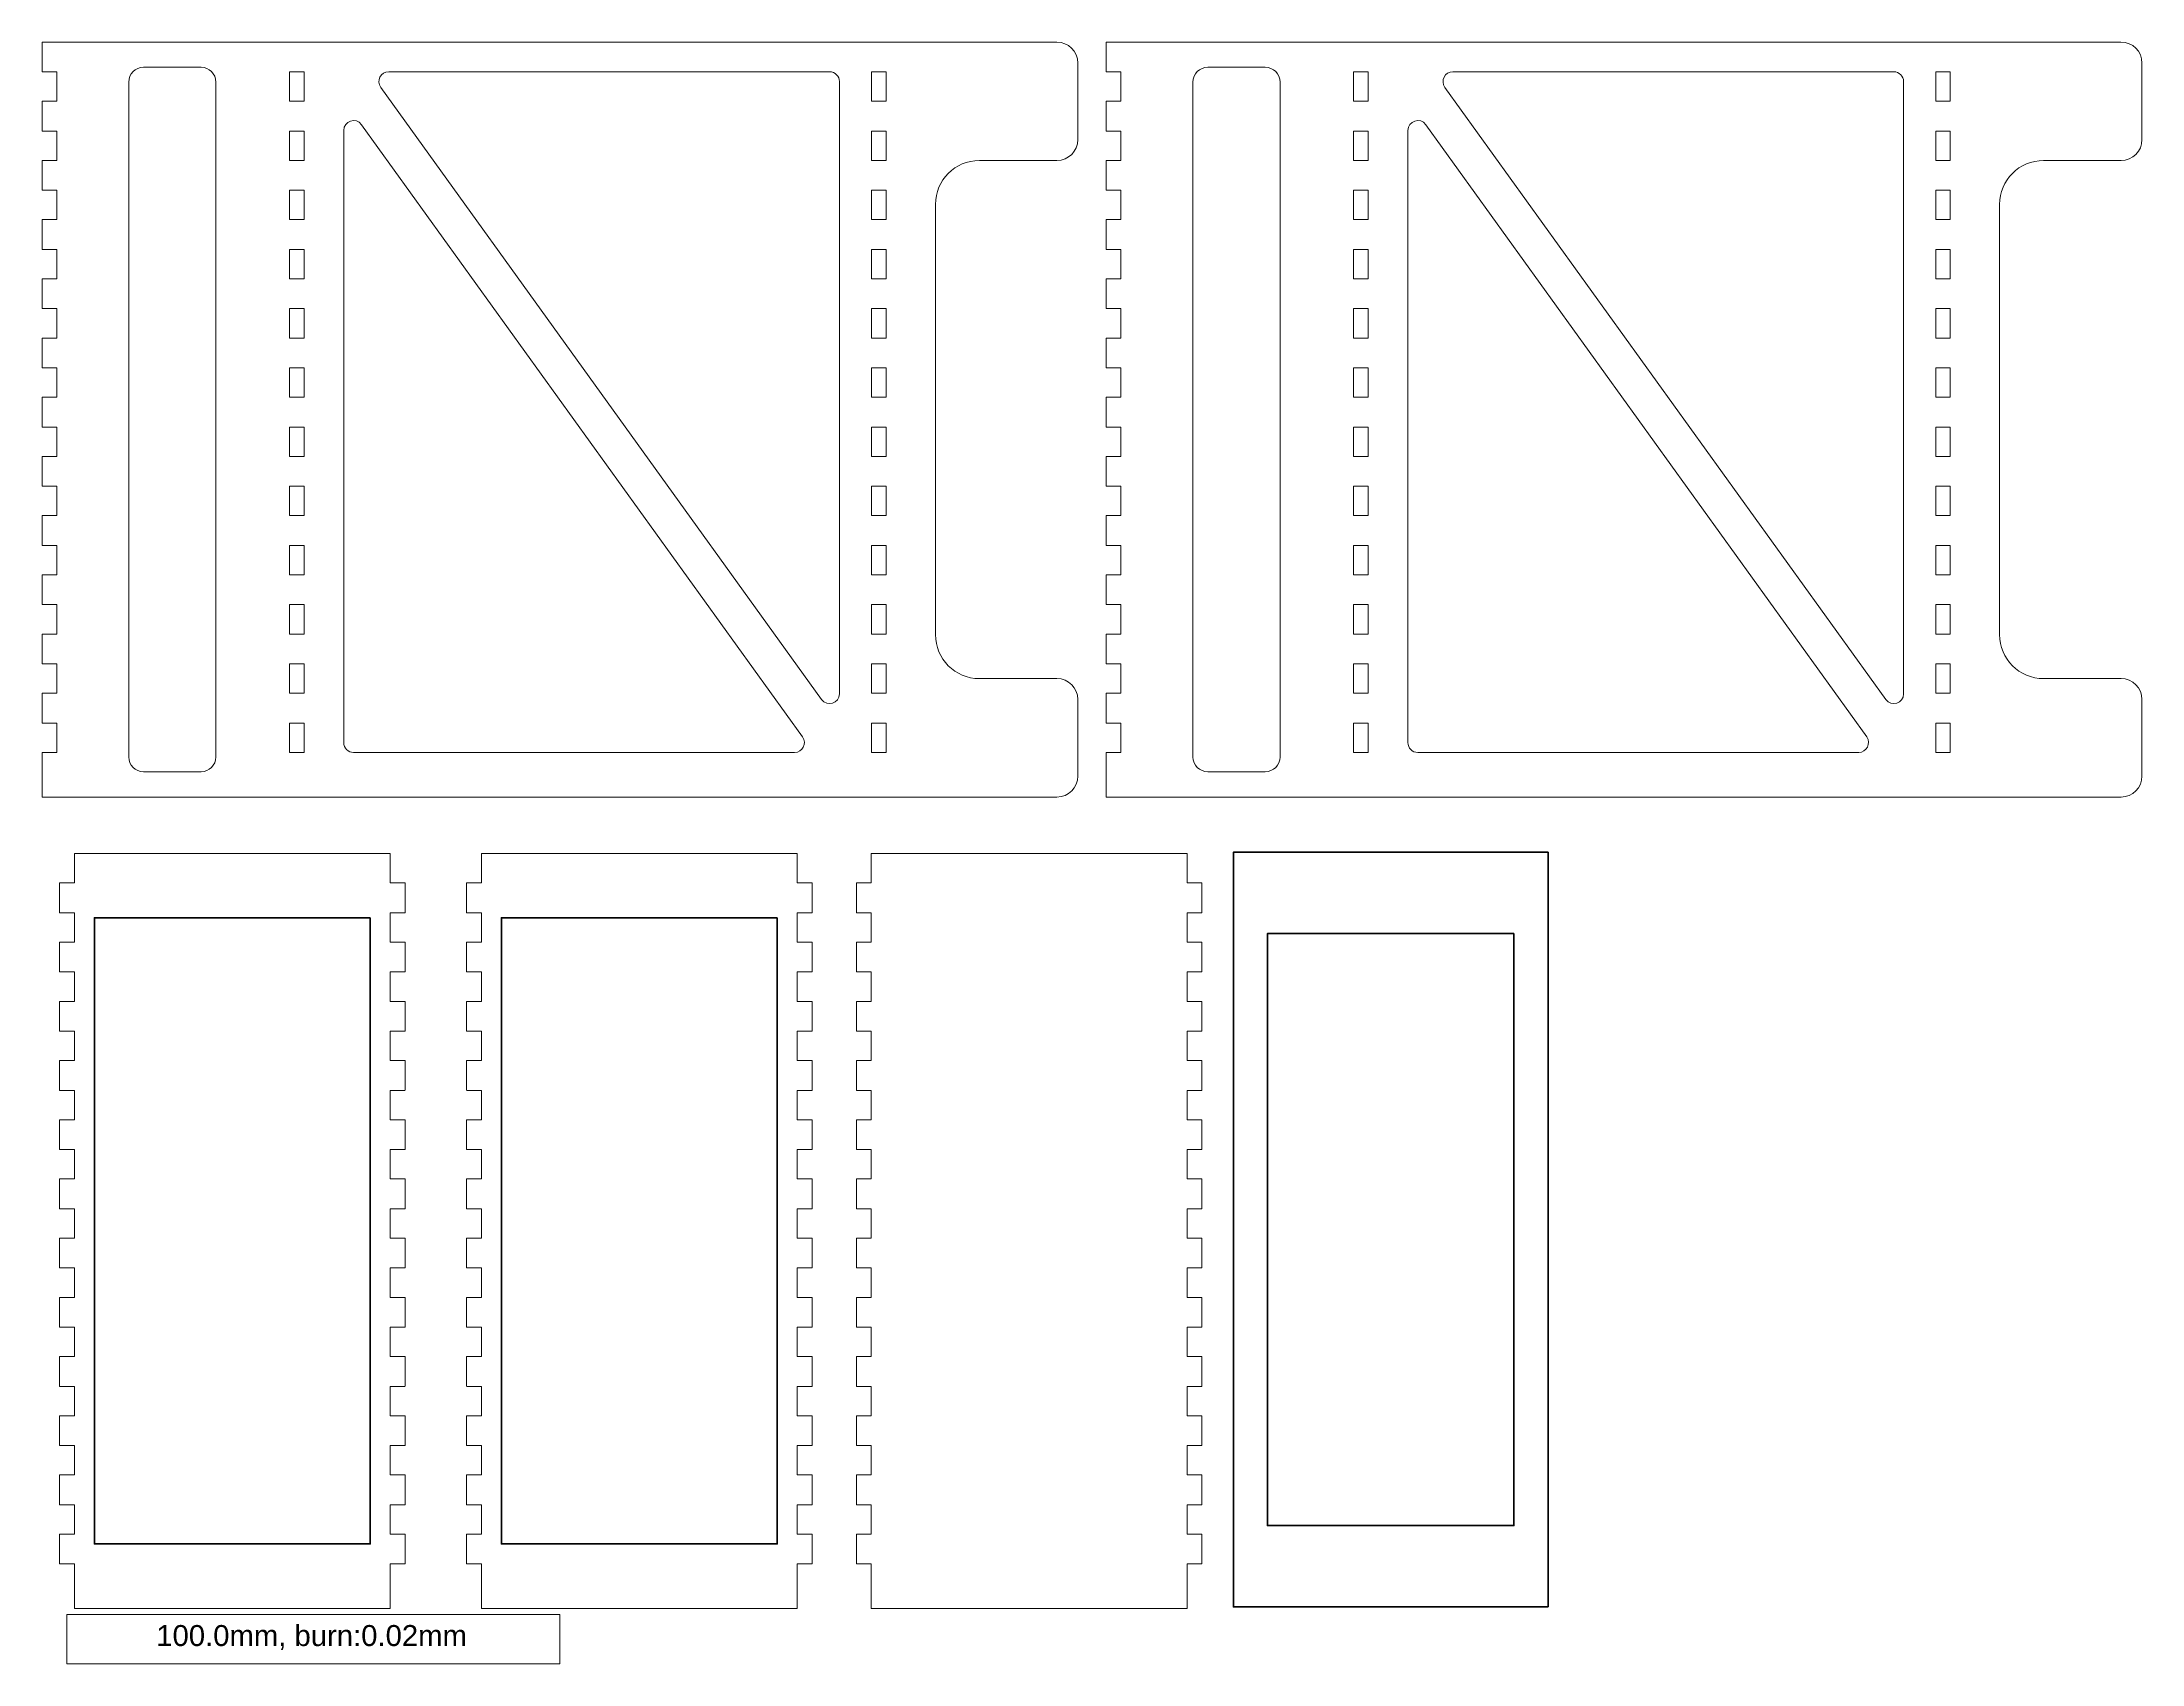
# Model space of a CAD drawing. Header units: millimetres. Extents: x 5 to 431, y 10 to 339.
import ezdxf

# ---------------------------------------------------------------- set-up
doc = ezdxf.new("R2010")
doc.units = ezdxf.units.MM
doc.header["$MEASUREMENT"] = 0
doc.layers.add('Layer 1', color=7, linetype='Continuous', lineweight=0)

# ---------------------------------------------------------------- blocks, each defined once
blk = doc.blocks.new('Block_0')
at = {"layer": 'Layer 1', "color": 18, "lineweight": 5, "true_color": 0x000000}
blk.add_open_spline([(10.02, 10), (10.02, 10), (110.02, 10), (110.02, 10), (110.02, 10), (110.02, 20), (110.02, 20), (110.02, 20), (10.02, 20), (10.02, 20), (10.02, 20), (10.02, 10), (10.02, 10)], degree=3, knots=[0, 0, 0, 0, 1, 1, 1, 2, 2, 2, 3, 3, 3, 4, 4, 4, 4], dxfattribs=at)
at = {"layer": 'Layer 1', "insert": (28.17, 12.85), "char_height": 0.2, "attachment_point": 7}
blk.add_mtext('\\C1;\\c255;\\FArial|b0|i0|c1;\\H4.248000;\\W1.000000;100.0mm, burn:0.02mm', dxfattribs=at)
blk = doc.blocks.new('Block_1')
at = {"layer": 'Layer 1', "color": 250, "lineweight": 70, "true_color": 0x212529}
for points in [[(310.39, 21.56), (246.59, 21.56), (246.59, 174.56), (310.39, 174.56)], [(303.48, 158.06), (303.48, 38.06), (253.48, 38.06), (253.48, 158.06)]]:
    blk.add_lwpolyline(points, close=True, dxfattribs=at)
blk = doc.blocks.new('Block_2')
at = {"layer": 'Layer 1', "color": 250, "lineweight": 70, "true_color": 0x212529}
blk.add_lwpolyline([(71.56, 161.27), (15.63, 161.27), (15.63, 34.34), (71.56, 34.34)], close=True, dxfattribs=at)
at = {"layer": 'Layer 1', "color": 18, "lineweight": 5, "true_color": 0x000000}
blk.add_open_spline([(78.59, 162.28), (78.6, 162.28), (78.61, 162.29), (78.61, 162.3), (78.61, 162.3), (78.61, 168.3), (78.61, 168.3), (78.61, 168.31), (78.6, 168.32), (78.59, 168.32), (78.59, 168.32), (75.61, 168.32), (75.61, 168.32), (75.61, 168.32), (75.61, 174.3), (75.61, 174.3), (75.61, 174.31), (75.6, 174.32), (75.59, 174.32), (75.59, 174.32), (11.59, 174.32), (11.59, 174.32), (11.58, 174.32), (11.57, 174.31), (11.57, 174.3), (11.57, 174.3), (11.57, 168.32), (11.57, 168.32), (11.57, 168.32), (8.59, 168.32), (8.59, 168.32), (8.58, 168.32), (8.57, 168.31), (8.57, 168.3), (8.57, 168.3), (8.57, 162.3), (8.57, 162.3), (8.57, 162.29), (8.58, 162.28), (8.59, 162.28), (8.59, 162.28), (11.57, 162.28), (11.57, 162.28), (11.57, 162.28), (11.57, 156.32), (11.57, 156.32), (11.57, 156.32), (8.59, 156.32), (8.59, 156.32), (8.58, 156.32), (8.57, 156.31), (8.57, 156.3), (8.57, 156.3), (8.57, 150.3), (8.57, 150.3), (8.57, 150.29), (8.58, 150.28), (8.59, 150.28), (8.59, 150.28), (11.57, 150.28), (11.57, 150.28), (11.57, 150.28), (11.57, 144.32), (11.57, 144.32), (11.57, 144.32), (8.59, 144.32), (8.59, 144.32), (8.58, 144.32), (8.57, 144.31), (8.57, 144.3), (8.57, 144.3), (8.57, 138.3), (8.57, 138.3), (8.57, 138.29), (8.58, 138.28), (8.59, 138.28), (8.59, 138.28), (11.57, 138.28), (11.57, 138.28), (11.57, 138.28), (11.57, 132.32), (11.57, 132.32), (11.57, 132.32), (8.59, 132.32), (8.59, 132.32), (8.58, 132.32), (8.57, 132.31), (8.57, 132.3), (8.57, 132.3), (8.57, 126.3), (8.57, 126.3), (8.57, 126.29), (8.58, 126.28), (8.59, 126.28), (8.59, 126.28), (11.57, 126.28), (11.57, 126.28), (11.57, 126.28), (11.57, 120.32), (11.57, 120.32), (11.57, 120.32), (8.59, 120.32), (8.59, 120.32), (8.58, 120.32), (8.57, 120.31), (8.57, 120.3), (8.57, 120.3), (8.57, 114.3), (8.57, 114.3), (8.57, 114.29), (8.58, 114.28), (8.59, 114.28), (8.59, 114.28), (11.57, 114.28), (11.57, 114.28), (11.57, 114.28), (11.57, 108.32), (11.57, 108.32), (11.57, 108.32), (8.59, 108.32), (8.59, 108.32), (8.58, 108.32), (8.57, 108.31), (8.57, 108.3), (8.57, 108.3), (8.57, 102.3), (8.57, 102.3), (8.57, 102.29), (8.58, 102.28), (8.59, 102.28), (8.59, 102.28), (11.57, 102.28), (11.57, 102.28), (11.57, 102.28), (11.57, 96.32), (11.57, 96.32), (11.57, 96.32), (8.59, 96.32), (8.59, 96.32), (8.58, 96.32), (8.57, 96.31), (8.57, 96.3), (8.57, 96.3), (8.57, 90.3), (8.57, 90.3), (8.57, 90.29), (8.58, 90.28), (8.59, 90.28), (8.59, 90.28), (11.57, 90.28), (11.57, 90.28), (11.57, 90.28), (11.57, 84.32), (11.57, 84.32), (11.57, 84.32), (8.59, 84.32), (8.59, 84.32), (8.58, 84.32), (8.57, 84.31), (8.57, 84.3), (8.57, 84.3), (8.57, 78.3), (8.57, 78.3), (8.57, 78.29), (8.58, 78.28), (8.59, 78.28), (8.59, 78.28), (11.57, 78.28), (11.57, 78.28), (11.57, 78.28), (11.57, 72.32), (11.57, 72.32), (11.57, 72.32), (8.59, 72.32), (8.59, 72.32), (8.58, 72.32), (8.57, 72.31), (8.57, 72.3), (8.57, 72.3), (8.57, 66.3), (8.57, 66.3), (8.57, 66.29), (8.58, 66.28), (8.59, 66.28), (8.59, 66.28), (11.57, 66.28), (11.57, 66.28), (11.57, 66.28), (11.57, 60.32), (11.57, 60.32), (11.57, 60.32), (8.59, 60.32), (8.59, 60.32), (8.58, 60.32), (8.57, 60.31), (8.57, 60.3), (8.57, 60.3), (8.57, 54.3), (8.57, 54.3), (8.57, 54.29), (8.58, 54.28), (8.59, 54.28), (8.59, 54.28), (11.57, 54.28), (11.57, 54.28), (11.57, 54.28), (11.57, 48.32), (11.57, 48.32), (11.57, 48.32), (8.59, 48.32), (8.59, 48.32), (8.58, 48.32), (8.57, 48.31), (8.57, 48.3), (8.57, 48.3), (8.57, 42.3), (8.57, 42.3), (8.57, 42.29), (8.58, 42.28), (8.59, 42.28), (8.59, 42.28), (11.57, 42.28), (11.57, 42.28), (11.57, 42.28), (11.57, 36.32), (11.57, 36.32), (11.57, 36.32), (8.59, 36.32), (8.59, 36.32), (8.58, 36.32), (8.57, 36.31), (8.57, 36.3), (8.57, 36.3), (8.57, 30.3), (8.57, 30.3), (8.57, 30.29), (8.58, 30.28), (8.59, 30.28), (8.59, 30.28), (11.57, 30.28), (11.57, 30.28), (11.57, 30.28), (11.57, 25.8), (11.57, 25.8), (11.57, 25.8), (11.57, 24.3), (11.57, 24.3), (11.57, 24.3), (11.57, 21.28), (11.57, 21.28), (11.57, 21.28), (22.59, 21.28), (22.59, 21.28), (22.59, 21.28), (28.59, 21.28), (28.59, 21.28), (28.59, 21.28), (34.59, 21.28), (34.59, 21.28), (34.59, 21.28), (40.59, 21.28), (40.59, 21.28), (40.59, 21.28), (46.59, 21.28), (46.59, 21.28), (46.59, 21.28), (52.59, 21.28), (52.59, 21.28), (52.59, 21.28), (58.59, 21.28), (58.59, 21.28), (58.59, 21.28), (64.59, 21.28), (64.59, 21.28), (64.59, 21.28), (75.61, 21.28), (75.61, 21.28), (75.61, 21.28), (75.61, 24.3), (75.61, 24.3), (75.61, 24.3), (75.61, 25.8), (75.61, 25.8), (75.61, 25.8), (75.61, 30.28), (75.61, 30.28), (75.61, 30.28), (78.59, 30.28), (78.59, 30.28), (78.6, 30.28), (78.61, 30.29), (78.61, 30.3), (78.61, 30.3), (78.61, 36.3), (78.61, 36.3), (78.61, 36.31), (78.6, 36.32), (78.59, 36.32), (78.59, 36.32), (75.61, 36.32), (75.61, 36.32), (75.61, 36.32), (75.61, 42.28), (75.61, 42.28), (75.61, 42.28), (78.59, 42.28), (78.59, 42.28), (78.6, 42.28), (78.61, 42.29), (78.61, 42.3), (78.61, 42.3), (78.61, 48.3), (78.61, 48.3), (78.61, 48.31), (78.6, 48.32), (78.59, 48.32), (78.59, 48.32), (75.61, 48.32), (75.61, 48.32), (75.61, 48.32), (75.61, 54.28), (75.61, 54.28), (75.61, 54.28), (78.59, 54.28), (78.59, 54.28), (78.6, 54.28), (78.61, 54.29), (78.61, 54.3), (78.61, 54.3), (78.61, 60.3), (78.61, 60.3), (78.61, 60.31), (78.6, 60.32), (78.59, 60.32), (78.59, 60.32), (75.61, 60.32), (75.61, 60.32), (75.61, 60.32), (75.61, 66.28), (75.61, 66.28), (75.61, 66.28), (78.59, 66.28), (78.59, 66.28), (78.6, 66.28), (78.61, 66.29), (78.61, 66.3), (78.61, 66.3), (78.61, 72.3), (78.61, 72.3), (78.61, 72.31), (78.6, 72.32), (78.59, 72.32), (78.59, 72.32), (75.61, 72.32), (75.61, 72.32), (75.61, 72.32), (75.61, 78.28), (75.61, 78.28), (75.61, 78.28), (78.59, 78.28), (78.59, 78.28), (78.6, 78.28), (78.61, 78.29), (78.61, 78.3), (78.61, 78.3), (78.61, 84.3), (78.61, 84.3), (78.61, 84.31), (78.6, 84.32), (78.59, 84.32), (78.59, 84.32), (75.61, 84.32), (75.61, 84.32), (75.61, 84.32), (75.61, 90.28), (75.61, 90.28), (75.61, 90.28), (78.59, 90.28), (78.59, 90.28), (78.6, 90.28), (78.61, 90.29), (78.61, 90.3), (78.61, 90.3), (78.61, 96.3), (78.61, 96.3), (78.61, 96.31), (78.6, 96.32), (78.59, 96.32), (78.59, 96.32), (75.61, 96.32), (75.61, 96.32), (75.61, 96.32), (75.61, 102.28), (75.61, 102.28), (75.61, 102.28), (78.59, 102.28), (78.59, 102.28), (78.6, 102.28), (78.61, 102.29), (78.61, 102.3), (78.61, 102.3), (78.61, 108.3), (78.61, 108.3), (78.61, 108.31), (78.6, 108.32), (78.59, 108.32), (78.59, 108.32), (75.61, 108.32), (75.61, 108.32), (75.61, 108.32), (75.61, 114.28), (75.61, 114.28), (75.61, 114.28), (78.59, 114.28), (78.59, 114.28), (78.6, 114.28), (78.61, 114.29), (78.61, 114.3), (78.61, 114.3), (78.61, 120.3), (78.61, 120.3), (78.61, 120.31), (78.6, 120.32), (78.59, 120.32), (78.59, 120.32), (75.61, 120.32), (75.61, 120.32), (75.61, 120.32), (75.61, 126.28), (75.61, 126.28), (75.61, 126.28), (78.59, 126.28), (78.59, 126.28), (78.6, 126.28), (78.61, 126.29), (78.61, 126.3), (78.61, 126.3), (78.61, 132.3), (78.61, 132.3), (78.61, 132.31), (78.6, 132.32), (78.59, 132.32), (78.59, 132.32), (75.61, 132.32), (75.61, 132.32), (75.61, 132.32), (75.61, 138.28), (75.61, 138.28), (75.61, 138.28), (78.59, 138.28), (78.59, 138.28), (78.6, 138.28), (78.61, 138.29), (78.61, 138.3), (78.61, 138.3), (78.61, 144.3), (78.61, 144.3), (78.61, 144.31), (78.6, 144.32), (78.59, 144.32), (78.59, 144.32), (75.61, 144.32), (75.61, 144.32), (75.61, 144.32), (75.61, 150.28), (75.61, 150.28), (75.61, 150.28), (78.59, 150.28), (78.59, 150.28), (78.6, 150.28), (78.61, 150.29), (78.61, 150.3), (78.61, 150.3), (78.61, 156.3), (78.61, 156.3), (78.61, 156.31), (78.6, 156.32), (78.59, 156.32), (78.59, 156.32), (75.61, 156.32), (75.61, 156.32), (75.61, 156.32), (75.61, 162.28), (75.61, 162.28), (75.61, 162.28), (78.59, 162.28), (78.59, 162.28)], degree=3, knots=[0, 0, 0, 0, 1, 1, 1, 2, 2, 2, 3, 3, 3, 4, 4, 4, 5, 5, 5, 6, 6, 6, 7, 7, 7, 8, 8, 8, 9, 9, 9, 10, 10, 10, 11, 11, 11, 12, 12, 12, 13, 13, 13, 14, 14, 14, 15, 15, 15, 16, 16, 16, 17, 17, 17, 18, 18, 18, 19, 19, 19, 20, 20, 20, 21, 21, 21, 22, 22, 22, 23, 23, 23, 24, 24, 24, 25, 25, 25, 26, 26, 26, 27, 27, 27, 28, 28, 28, 29, 29, 29, 30, 30, 30, 31, 31, 31, 32, 32, 32, 33, 33, 33, 34, 34, 34, 35, 35, 35, 36, 36, 36, 37, 37, 37, 38, 38, 38, 39, 39, 39, 40, 40, 40, 41, 41, 41, 42, 42, 42, 43, 43, 43, 44, 44, 44, 45, 45, 45, 46, 46, 46, 47, 47, 47, 48, 48, 48, 49, 49, 49, 50, 50, 50, 51, 51, 51, 52, 52, 52, 53, 53, 53, 54, 54, 54, 55, 55, 55, 56, 56, 56, 57, 57, 57, 58, 58, 58, 59, 59, 59, 60, 60, 60, 61, 61, 61, 62, 62, 62, 63, 63, 63, 64, 64, 64, 65, 65, 65, 66, 66, 66, 67, 67, 67, 68, 68, 68, 69, 69, 69, 70, 70, 70, 71, 71, 71, 72, 72, 72, 73, 73, 73, 74, 74, 74, 75, 75, 75, 76, 76, 76, 77, 77, 77, 78, 78, 78, 79, 79, 79, 80, 80, 80, 81, 81, 81, 82, 82, 82, 83, 83, 83, 84, 84, 84, 85, 85, 85, 86, 86, 86, 87, 87, 87, 88, 88, 88, 89, 89, 89, 90, 90, 90, 91, 91, 91, 92, 92, 92, 93, 93, 93, 94, 94, 94, 95, 95, 95, 96, 96, 96, 97, 97, 97, 98, 98, 98, 99, 99, 99, 100, 100, 100, 101, 101, 101, 102, 102, 102, 103, 103, 103, 104, 104, 104, 105, 105, 105, 106, 106, 106, 107, 107, 107, 108, 108, 108, 109, 109, 109, 110, 110, 110, 111, 111, 111, 112, 112, 112, 113, 113, 113, 114, 114, 114, 115, 115, 115, 116, 116, 116, 117, 117, 117, 118, 118, 118, 119, 119, 119, 120, 120, 120, 121, 121, 121, 122, 122, 122, 123, 123, 123, 124, 124, 124, 125, 125, 125, 126, 126, 126, 127, 127, 127, 128, 128, 128, 129, 129, 129, 130, 130, 130, 131, 131, 131, 132, 132, 132, 133, 133, 133, 134, 134, 134, 135, 135, 135, 136, 136, 136, 137, 137, 137, 138, 138, 138, 139, 139, 139, 140, 140, 140, 141, 141, 141, 142, 142, 142, 143, 143, 143, 144, 144, 144, 145, 145, 145, 146, 146, 146, 147, 147, 147, 148, 148, 148, 149, 149, 149, 150, 150, 150, 151, 151, 151, 152, 152, 152, 153, 153, 153, 154, 154, 154, 155, 155, 155, 156, 156, 156, 157, 157, 157, 158, 158, 158, 159, 159, 159, 160, 160, 160, 161, 161, 161, 162, 162, 162, 162], dxfattribs=at)
blk = doc.blocks.new('Block_3')
at = {"layer": 'Layer 1', "color": 250, "lineweight": 70, "true_color": 0x212529}
blk.add_lwpolyline([(154.1, 161.27), (98.16, 161.27), (98.16, 34.34), (154.1, 34.34)], close=True, dxfattribs=at)
at = {"layer": 'Layer 1', "color": 18, "lineweight": 5, "true_color": 0x000000}
blk.add_open_spline([(161.13, 162.28), (161.14, 162.28), (161.15, 162.29), (161.15, 162.3), (161.15, 162.3), (161.15, 168.3), (161.15, 168.3), (161.15, 168.31), (161.14, 168.32), (161.13, 168.32), (161.13, 168.32), (158.15, 168.32), (158.15, 168.32), (158.15, 168.32), (158.15, 174.3), (158.15, 174.3), (158.15, 174.31), (158.14, 174.32), (158.13, 174.32), (158.13, 174.32), (94.13, 174.32), (94.13, 174.32), (94.12, 174.32), (94.11, 174.31), (94.11, 174.3), (94.11, 174.3), (94.11, 168.32), (94.11, 168.32), (94.11, 168.32), (91.13, 168.32), (91.13, 168.32), (91.12, 168.32), (91.11, 168.31), (91.11, 168.3), (91.11, 168.3), (91.11, 162.3), (91.11, 162.3), (91.11, 162.29), (91.12, 162.28), (91.13, 162.28), (91.13, 162.28), (94.11, 162.28), (94.11, 162.28), (94.11, 162.28), (94.11, 156.32), (94.11, 156.32), (94.11, 156.32), (91.13, 156.32), (91.13, 156.32), (91.12, 156.32), (91.11, 156.31), (91.11, 156.3), (91.11, 156.3), (91.11, 150.3), (91.11, 150.3), (91.11, 150.29), (91.12, 150.28), (91.13, 150.28), (91.13, 150.28), (94.11, 150.28), (94.11, 150.28), (94.11, 150.28), (94.11, 144.32), (94.11, 144.32), (94.11, 144.32), (91.13, 144.32), (91.13, 144.32), (91.12, 144.32), (91.11, 144.31), (91.11, 144.3), (91.11, 144.3), (91.11, 138.3), (91.11, 138.3), (91.11, 138.29), (91.12, 138.28), (91.13, 138.28), (91.13, 138.28), (94.11, 138.28), (94.11, 138.28), (94.11, 138.28), (94.11, 132.32), (94.11, 132.32), (94.11, 132.32), (91.13, 132.32), (91.13, 132.32), (91.12, 132.32), (91.11, 132.31), (91.11, 132.3), (91.11, 132.3), (91.11, 126.3), (91.11, 126.3), (91.11, 126.29), (91.12, 126.28), (91.13, 126.28), (91.13, 126.28), (94.11, 126.28), (94.11, 126.28), (94.11, 126.28), (94.11, 120.32), (94.11, 120.32), (94.11, 120.32), (91.13, 120.32), (91.13, 120.32), (91.12, 120.32), (91.11, 120.31), (91.11, 120.3), (91.11, 120.3), (91.11, 114.3), (91.11, 114.3), (91.11, 114.29), (91.12, 114.28), (91.13, 114.28), (91.13, 114.28), (94.11, 114.28), (94.11, 114.28), (94.11, 114.28), (94.11, 108.32), (94.11, 108.32), (94.11, 108.32), (91.13, 108.32), (91.13, 108.32), (91.12, 108.32), (91.11, 108.31), (91.11, 108.3), (91.11, 108.3), (91.11, 102.3), (91.11, 102.3), (91.11, 102.29), (91.12, 102.28), (91.13, 102.28), (91.13, 102.28), (94.11, 102.28), (94.11, 102.28), (94.11, 102.28), (94.11, 96.32), (94.11, 96.32), (94.11, 96.32), (91.13, 96.32), (91.13, 96.32), (91.12, 96.32), (91.11, 96.31), (91.11, 96.3), (91.11, 96.3), (91.11, 90.3), (91.11, 90.3), (91.11, 90.29), (91.12, 90.28), (91.13, 90.28), (91.13, 90.28), (94.11, 90.28), (94.11, 90.28), (94.11, 90.28), (94.11, 84.32), (94.11, 84.32), (94.11, 84.32), (91.13, 84.32), (91.13, 84.32), (91.12, 84.32), (91.11, 84.31), (91.11, 84.3), (91.11, 84.3), (91.11, 78.3), (91.11, 78.3), (91.11, 78.29), (91.12, 78.28), (91.13, 78.28), (91.13, 78.28), (94.11, 78.28), (94.11, 78.28), (94.11, 78.28), (94.11, 72.32), (94.11, 72.32), (94.11, 72.32), (91.13, 72.32), (91.13, 72.32), (91.12, 72.32), (91.11, 72.31), (91.11, 72.3), (91.11, 72.3), (91.11, 66.3), (91.11, 66.3), (91.11, 66.29), (91.12, 66.28), (91.13, 66.28), (91.13, 66.28), (94.11, 66.28), (94.11, 66.28), (94.11, 66.28), (94.11, 60.32), (94.11, 60.32), (94.11, 60.32), (91.13, 60.32), (91.13, 60.32), (91.12, 60.32), (91.11, 60.31), (91.11, 60.3), (91.11, 60.3), (91.11, 54.3), (91.11, 54.3), (91.11, 54.29), (91.12, 54.28), (91.13, 54.28), (91.13, 54.28), (94.11, 54.28), (94.11, 54.28), (94.11, 54.28), (94.11, 48.32), (94.11, 48.32), (94.11, 48.32), (91.13, 48.32), (91.13, 48.32), (91.12, 48.32), (91.11, 48.31), (91.11, 48.3), (91.11, 48.3), (91.11, 42.3), (91.11, 42.3), (91.11, 42.29), (91.12, 42.28), (91.13, 42.28), (91.13, 42.28), (94.11, 42.28), (94.11, 42.28), (94.11, 42.28), (94.11, 36.32), (94.11, 36.32), (94.11, 36.32), (91.13, 36.32), (91.13, 36.32), (91.12, 36.32), (91.11, 36.31), (91.11, 36.3), (91.11, 36.3), (91.11, 30.3), (91.11, 30.3), (91.11, 30.29), (91.12, 30.28), (91.13, 30.28), (91.13, 30.28), (94.11, 30.28), (94.11, 30.28), (94.11, 30.28), (94.11, 25.8), (94.11, 25.8), (94.11, 25.8), (94.11, 24.3), (94.11, 24.3), (94.11, 24.3), (94.11, 21.28), (94.11, 21.28), (94.11, 21.28), (105.13, 21.28), (105.13, 21.28), (105.13, 21.28), (111.13, 21.28), (111.13, 21.28), (111.13, 21.28), (117.13, 21.28), (117.13, 21.28), (117.13, 21.28), (123.13, 21.28), (123.13, 21.28), (123.13, 21.28), (129.13, 21.28), (129.13, 21.28), (129.13, 21.28), (135.13, 21.28), (135.13, 21.28), (135.13, 21.28), (141.13, 21.28), (141.13, 21.28), (141.13, 21.28), (147.13, 21.28), (147.13, 21.28), (147.13, 21.28), (158.15, 21.28), (158.15, 21.28), (158.15, 21.28), (158.15, 24.3), (158.15, 24.3), (158.15, 24.3), (158.15, 25.8), (158.15, 25.8), (158.15, 25.8), (158.15, 30.28), (158.15, 30.28), (158.15, 30.28), (161.13, 30.28), (161.13, 30.28), (161.14, 30.28), (161.15, 30.29), (161.15, 30.3), (161.15, 30.3), (161.15, 36.3), (161.15, 36.3), (161.15, 36.31), (161.14, 36.32), (161.13, 36.32), (161.13, 36.32), (158.15, 36.32), (158.15, 36.32), (158.15, 36.32), (158.15, 42.28), (158.15, 42.28), (158.15, 42.28), (161.13, 42.28), (161.13, 42.28), (161.14, 42.28), (161.15, 42.29), (161.15, 42.3), (161.15, 42.3), (161.15, 48.3), (161.15, 48.3), (161.15, 48.31), (161.14, 48.32), (161.13, 48.32), (161.13, 48.32), (158.15, 48.32), (158.15, 48.32), (158.15, 48.32), (158.15, 54.28), (158.15, 54.28), (158.15, 54.28), (161.13, 54.28), (161.13, 54.28), (161.14, 54.28), (161.15, 54.29), (161.15, 54.3), (161.15, 54.3), (161.15, 60.3), (161.15, 60.3), (161.15, 60.31), (161.14, 60.32), (161.13, 60.32), (161.13, 60.32), (158.15, 60.32), (158.15, 60.32), (158.15, 60.32), (158.15, 66.28), (158.15, 66.28), (158.15, 66.28), (161.13, 66.28), (161.13, 66.28), (161.14, 66.28), (161.15, 66.29), (161.15, 66.3), (161.15, 66.3), (161.15, 72.3), (161.15, 72.3), (161.15, 72.31), (161.14, 72.32), (161.13, 72.32), (161.13, 72.32), (158.15, 72.32), (158.15, 72.32), (158.15, 72.32), (158.15, 78.28), (158.15, 78.28), (158.15, 78.28), (161.13, 78.28), (161.13, 78.28), (161.14, 78.28), (161.15, 78.29), (161.15, 78.3), (161.15, 78.3), (161.15, 84.3), (161.15, 84.3), (161.15, 84.31), (161.14, 84.32), (161.13, 84.32), (161.13, 84.32), (158.15, 84.32), (158.15, 84.32), (158.15, 84.32), (158.15, 90.28), (158.15, 90.28), (158.15, 90.28), (161.13, 90.28), (161.13, 90.28), (161.14, 90.28), (161.15, 90.29), (161.15, 90.3), (161.15, 90.3), (161.15, 96.3), (161.15, 96.3), (161.15, 96.31), (161.14, 96.32), (161.13, 96.32), (161.13, 96.32), (158.15, 96.32), (158.15, 96.32), (158.15, 96.32), (158.15, 102.28), (158.15, 102.28), (158.15, 102.28), (161.13, 102.28), (161.13, 102.28), (161.14, 102.28), (161.15, 102.29), (161.15, 102.3), (161.15, 102.3), (161.15, 108.3), (161.15, 108.3), (161.15, 108.31), (161.14, 108.32), (161.13, 108.32), (161.13, 108.32), (158.15, 108.32), (158.15, 108.32), (158.15, 108.32), (158.15, 114.28), (158.15, 114.28), (158.15, 114.28), (161.13, 114.28), (161.13, 114.28), (161.14, 114.28), (161.15, 114.29), (161.15, 114.3), (161.15, 114.3), (161.15, 120.3), (161.15, 120.3), (161.15, 120.31), (161.14, 120.32), (161.13, 120.32), (161.13, 120.32), (158.15, 120.32), (158.15, 120.32), (158.15, 120.32), (158.15, 126.28), (158.15, 126.28), (158.15, 126.28), (161.13, 126.28), (161.13, 126.28), (161.14, 126.28), (161.15, 126.29), (161.15, 126.3), (161.15, 126.3), (161.15, 132.3), (161.15, 132.3), (161.15, 132.31), (161.14, 132.32), (161.13, 132.32), (161.13, 132.32), (158.15, 132.32), (158.15, 132.32), (158.15, 132.32), (158.15, 138.28), (158.15, 138.28), (158.15, 138.28), (161.13, 138.28), (161.13, 138.28), (161.14, 138.28), (161.15, 138.29), (161.15, 138.3), (161.15, 138.3), (161.15, 144.3), (161.15, 144.3), (161.15, 144.31), (161.14, 144.32), (161.13, 144.32), (161.13, 144.32), (158.15, 144.32), (158.15, 144.32), (158.15, 144.32), (158.15, 150.28), (158.15, 150.28), (158.15, 150.28), (161.13, 150.28), (161.13, 150.28), (161.14, 150.28), (161.15, 150.29), (161.15, 150.3), (161.15, 150.3), (161.15, 156.3), (161.15, 156.3), (161.15, 156.31), (161.14, 156.32), (161.13, 156.32), (161.13, 156.32), (158.15, 156.32), (158.15, 156.32), (158.15, 156.32), (158.15, 162.28), (158.15, 162.28), (158.15, 162.28), (161.13, 162.28), (161.13, 162.28)], degree=3, knots=[0, 0, 0, 0, 1, 1, 1, 2, 2, 2, 3, 3, 3, 4, 4, 4, 5, 5, 5, 6, 6, 6, 7, 7, 7, 8, 8, 8, 9, 9, 9, 10, 10, 10, 11, 11, 11, 12, 12, 12, 13, 13, 13, 14, 14, 14, 15, 15, 15, 16, 16, 16, 17, 17, 17, 18, 18, 18, 19, 19, 19, 20, 20, 20, 21, 21, 21, 22, 22, 22, 23, 23, 23, 24, 24, 24, 25, 25, 25, 26, 26, 26, 27, 27, 27, 28, 28, 28, 29, 29, 29, 30, 30, 30, 31, 31, 31, 32, 32, 32, 33, 33, 33, 34, 34, 34, 35, 35, 35, 36, 36, 36, 37, 37, 37, 38, 38, 38, 39, 39, 39, 40, 40, 40, 41, 41, 41, 42, 42, 42, 43, 43, 43, 44, 44, 44, 45, 45, 45, 46, 46, 46, 47, 47, 47, 48, 48, 48, 49, 49, 49, 50, 50, 50, 51, 51, 51, 52, 52, 52, 53, 53, 53, 54, 54, 54, 55, 55, 55, 56, 56, 56, 57, 57, 57, 58, 58, 58, 59, 59, 59, 60, 60, 60, 61, 61, 61, 62, 62, 62, 63, 63, 63, 64, 64, 64, 65, 65, 65, 66, 66, 66, 67, 67, 67, 68, 68, 68, 69, 69, 69, 70, 70, 70, 71, 71, 71, 72, 72, 72, 73, 73, 73, 74, 74, 74, 75, 75, 75, 76, 76, 76, 77, 77, 77, 78, 78, 78, 79, 79, 79, 80, 80, 80, 81, 81, 81, 82, 82, 82, 83, 83, 83, 84, 84, 84, 85, 85, 85, 86, 86, 86, 87, 87, 87, 88, 88, 88, 89, 89, 89, 90, 90, 90, 91, 91, 91, 92, 92, 92, 93, 93, 93, 94, 94, 94, 95, 95, 95, 96, 96, 96, 97, 97, 97, 98, 98, 98, 99, 99, 99, 100, 100, 100, 101, 101, 101, 102, 102, 102, 103, 103, 103, 104, 104, 104, 105, 105, 105, 106, 106, 106, 107, 107, 107, 108, 108, 108, 109, 109, 109, 110, 110, 110, 111, 111, 111, 112, 112, 112, 113, 113, 113, 114, 114, 114, 115, 115, 115, 116, 116, 116, 117, 117, 117, 118, 118, 118, 119, 119, 119, 120, 120, 120, 121, 121, 121, 122, 122, 122, 123, 123, 123, 124, 124, 124, 125, 125, 125, 126, 126, 126, 127, 127, 127, 128, 128, 128, 129, 129, 129, 130, 130, 130, 131, 131, 131, 132, 132, 132, 133, 133, 133, 134, 134, 134, 135, 135, 135, 136, 136, 136, 137, 137, 137, 138, 138, 138, 139, 139, 139, 140, 140, 140, 141, 141, 141, 142, 142, 142, 143, 143, 143, 144, 144, 144, 145, 145, 145, 146, 146, 146, 147, 147, 147, 148, 148, 148, 149, 149, 149, 150, 150, 150, 151, 151, 151, 152, 152, 152, 153, 153, 153, 154, 154, 154, 155, 155, 155, 156, 156, 156, 157, 157, 157, 158, 158, 158, 159, 159, 159, 160, 160, 160, 161, 161, 161, 162, 162, 162, 162], dxfattribs=at)

msp = doc.modelspace()

# ---------------------------------------------------------------- linework, layer by layer
at = {"layer": 'Layer 1', "color": 18, "lineweight": 5, "true_color": 0x000000}
for points, knots in [([(210.78, 338.78), (210.78, 338.78), (5.02, 338.78), (5.02, 338.78), (5.01, 338.78), (5, 338.78), (5, 338.77), (5, 338.77), (5, 332.76), (5, 332.76), (5, 332.75), (5.01, 332.74), (5.02, 332.74), (5.02, 332.74), (8, 332.74), (8, 332.74), (8, 332.74), (8, 326.78), (8, 326.78), (8, 326.78), (5.02, 326.78), (5.02, 326.78), (5.01, 326.78), (5, 326.77), (5, 326.76), (5, 326.76), (5, 320.76), (5, 320.76), (5, 320.75), (5.01, 320.74), (5.02, 320.74), (5.02, 320.74), (8, 320.74), (8, 320.74), (8, 320.74), (8, 314.78), (8, 314.78), (8, 314.78), (5.02, 314.78), (5.02, 314.78), (5.01, 314.78), (5, 314.77), (5, 314.76), (5, 314.76), (5, 308.76), (5, 308.76), (5, 308.75), (5.01, 308.74), (5.02, 308.74), (5.02, 308.74), (8, 308.74), (8, 308.74), (8, 308.74), (8, 302.78), (8, 302.78), (8, 302.78), (5.02, 302.78), (5.02, 302.78), (5.01, 302.78), (5, 302.77), (5, 302.76), (5, 302.76), (5, 296.76), (5, 296.76), (5, 296.75), (5.01, 296.74), (5.02, 296.74), (5.02, 296.74), (8, 296.74), (8, 296.74), (8, 296.74), (8, 290.78), (8, 290.78), (8, 290.78), (5.02, 290.78), (5.02, 290.78), (5.01, 290.78), (5, 290.77), (5, 290.76), (5, 290.76), (5, 284.76), (5, 284.76), (5, 284.75), (5.01, 284.74), (5.02, 284.74), (5.02, 284.74), (8, 284.74), (8, 284.74), (8, 284.74), (8, 278.78), (8, 278.78), (8, 278.78), (5.02, 278.78), (5.02, 278.78), (5.01, 278.78), (5, 278.77), (5, 278.77), (5, 278.77), (5, 272.76), (5, 272.76), (5, 272.75), (5.01, 272.74), (5.02, 272.74), (5.02, 272.74), (8, 272.74), (8, 272.74), (8, 272.74), (8, 266.78), (8, 266.78), (8, 266.78), (5.02, 266.78), (5.02, 266.78), (5.01, 266.78), (5, 266.77), (5, 266.76), (5, 266.76), (5, 260.76), (5, 260.76), (5, 260.75), (5.01, 260.74), (5.02, 260.74), (5.02, 260.74), (8, 260.74), (8, 260.74), (8, 260.74), (8, 254.78), (8, 254.78), (8, 254.78), (5.02, 254.78), (5.02, 254.78), (5.01, 254.78), (5, 254.77), (5, 254.76), (5, 254.76), (5, 248.76), (5, 248.76), (5, 248.75), (5.01, 248.74), (5.02, 248.74), (5.02, 248.74), (8, 248.74), (8, 248.74), (8, 248.74), (8, 242.78), (8, 242.78), (8, 242.78), (5.02, 242.78), (5.02, 242.78), (5.01, 242.78), (5, 242.77), (5, 242.76), (5, 242.76), (5, 236.76), (5, 236.76), (5, 236.75), (5.01, 236.74), (5.02, 236.74), (5.02, 236.74), (8, 236.74), (8, 236.74), (8, 236.74), (8, 230.78), (8, 230.78), (8, 230.78), (5.02, 230.78), (5.02, 230.78), (5.01, 230.78), (5, 230.77), (5, 230.76), (5, 230.76), (5, 224.76), (5, 224.76), (5, 224.75), (5.01, 224.74), (5.02, 224.74), (5.02, 224.74), (8, 224.74), (8, 224.74), (8, 224.74), (8, 218.78), (8, 218.78), (8, 218.78), (5.02, 218.78), (5.02, 218.78), (5.01, 218.78), (5, 218.77), (5, 218.76), (5, 218.76), (5, 212.76), (5, 212.76), (5, 212.75), (5.01, 212.74), (5.02, 212.74), (5.02, 212.74), (8, 212.74), (8, 212.74), (8, 212.74), (8, 206.78), (8, 206.78), (8, 206.78), (5.02, 206.78), (5.02, 206.78), (5.01, 206.78), (5, 206.77), (5, 206.76), (5, 206.76), (5, 200.76), (5, 200.76), (5, 200.75), (5.01, 200.74), (5.02, 200.74), (5.02, 200.74), (8, 200.74), (8, 200.74), (8, 200.74), (8, 194.78), (8, 194.78), (8, 194.78), (5.02, 194.78), (5.02, 194.78), (5.01, 194.78), (5, 194.77), (5, 194.77), (5, 194.77), (5, 185.74), (5, 185.74), (5, 185.74), (210.8, 185.74), (210.8, 185.74), (213.14, 185.74), (215.04, 187.64), (215.04, 189.98), (215.04, 189.98), (215.04, 205.51), (215.04, 205.51), (215.04, 207.85), (213.14, 209.75), (210.8, 209.75), (210.8, 209.75), (195.08, 209.75), (195.08, 209.75), (190.16, 209.75), (186.17, 213.74), (186.17, 218.67), (186.17, 218.67), (186.17, 305.86), (186.17, 305.86), (186.17, 310.78), (190.16, 314.77), (195.08, 314.77), (195.08, 314.77), (210.8, 314.77), (210.8, 314.77), (213.14, 314.77), (215.04, 316.67), (215.04, 319.01), (215.04, 319.01), (215.04, 334.52), (215.04, 334.52), (215.04, 336.87), (213.12, 338.78), (210.78, 338.78)], [0, 0, 0, 0, 1, 1, 1, 2, 2, 2, 3, 3, 3, 4, 4, 4, 5, 5, 5, 6, 6, 6, 7, 7, 7, 8, 8, 8, 9, 9, 9, 10, 10, 10, 11, 11, 11, 12, 12, 12, 13, 13, 13, 14, 14, 14, 15, 15, 15, 16, 16, 16, 17, 17, 17, 18, 18, 18, 19, 19, 19, 20, 20, 20, 21, 21, 21, 22, 22, 22, 23, 23, 23, 24, 24, 24, 25, 25, 25, 26, 26, 26, 27, 27, 27, 28, 28, 28, 29, 29, 29, 30, 30, 30, 31, 31, 31, 32, 32, 32, 33, 33, 33, 34, 34, 34, 35, 35, 35, 36, 36, 36, 37, 37, 37, 38, 38, 38, 39, 39, 39, 40, 40, 40, 41, 41, 41, 42, 42, 42, 43, 43, 43, 44, 44, 44, 45, 45, 45, 46, 46, 46, 47, 47, 47, 48, 48, 48, 49, 49, 49, 50, 50, 50, 51, 51, 51, 52, 52, 52, 53, 53, 53, 54, 54, 54, 55, 55, 55, 56, 56, 56, 57, 57, 57, 58, 58, 58, 59, 59, 59, 60, 60, 60, 61, 61, 61, 62, 62, 62, 63, 63, 63, 64, 64, 64, 65, 65, 65, 66, 66, 66, 67, 67, 67, 68, 68, 68, 69, 69, 69, 70, 70, 70, 71, 71, 71, 72, 72, 72, 73, 73, 73, 74, 74, 74, 75, 75, 75, 76, 76, 76, 77, 77, 77, 78, 78, 78, 79, 79, 79, 80, 80, 80, 81, 81, 81, 82, 82, 82, 83, 83, 83, 84, 84, 84, 85, 85, 85, 86, 86, 86, 87, 87, 87, 87]), ([(426.57, 338.78), (426.57, 338.78), (220.81, 338.78), (220.81, 338.78), (220.8, 338.78), (220.79, 338.78), (220.79, 338.77), (220.79, 338.77), (220.79, 332.76), (220.79, 332.76), (220.79, 332.75), (220.8, 332.74), (220.81, 332.74), (220.81, 332.74), (223.79, 332.74), (223.79, 332.74), (223.79, 332.74), (223.79, 326.78), (223.79, 326.78), (223.79, 326.78), (220.81, 326.78), (220.81, 326.78), (220.8, 326.78), (220.79, 326.77), (220.79, 326.76), (220.79, 326.76), (220.79, 320.76), (220.79, 320.76), (220.79, 320.75), (220.8, 320.74), (220.81, 320.74), (220.81, 320.74), (223.79, 320.74), (223.79, 320.74), (223.79, 320.74), (223.79, 314.78), (223.79, 314.78), (223.79, 314.78), (220.81, 314.78), (220.81, 314.78), (220.8, 314.78), (220.79, 314.77), (220.79, 314.76), (220.79, 314.76), (220.79, 308.76), (220.79, 308.76), (220.79, 308.75), (220.8, 308.74), (220.81, 308.74), (220.81, 308.74), (223.79, 308.74), (223.79, 308.74), (223.79, 308.74), (223.79, 302.78), (223.79, 302.78), (223.79, 302.78), (220.81, 302.78), (220.81, 302.78), (220.8, 302.78), (220.79, 302.77), (220.79, 302.76), (220.79, 302.76), (220.79, 296.76), (220.79, 296.76), (220.79, 296.75), (220.8, 296.74), (220.81, 296.74), (220.81, 296.74), (223.79, 296.74), (223.79, 296.74), (223.79, 296.74), (223.79, 290.78), (223.79, 290.78), (223.79, 290.78), (220.81, 290.78), (220.81, 290.78), (220.8, 290.78), (220.79, 290.77), (220.79, 290.76), (220.79, 290.76), (220.79, 284.76), (220.79, 284.76), (220.79, 284.75), (220.8, 284.74), (220.81, 284.74), (220.81, 284.74), (223.79, 284.74), (223.79, 284.74), (223.79, 284.74), (223.79, 278.78), (223.79, 278.78), (223.79, 278.78), (220.81, 278.78), (220.81, 278.78), (220.8, 278.78), (220.79, 278.77), (220.79, 278.77), (220.79, 278.77), (220.79, 272.76), (220.79, 272.76), (220.79, 272.75), (220.8, 272.74), (220.81, 272.74), (220.81, 272.74), (223.79, 272.74), (223.79, 272.74), (223.79, 272.74), (223.79, 266.78), (223.79, 266.78), (223.79, 266.78), (220.81, 266.78), (220.81, 266.78), (220.8, 266.78), (220.79, 266.77), (220.79, 266.76), (220.79, 266.76), (220.79, 260.76), (220.79, 260.76), (220.79, 260.75), (220.8, 260.74), (220.81, 260.74), (220.81, 260.74), (223.79, 260.74), (223.79, 260.74), (223.79, 260.74), (223.79, 254.78), (223.79, 254.78), (223.79, 254.78), (220.81, 254.78), (220.81, 254.78), (220.8, 254.78), (220.79, 254.77), (220.79, 254.76), (220.79, 254.76), (220.79, 248.76), (220.79, 248.76), (220.79, 248.75), (220.8, 248.74), (220.81, 248.74), (220.81, 248.74), (223.79, 248.74), (223.79, 248.74), (223.79, 248.74), (223.79, 242.78), (223.79, 242.78), (223.79, 242.78), (220.81, 242.78), (220.81, 242.78), (220.8, 242.78), (220.79, 242.77), (220.79, 242.76), (220.79, 242.76), (220.79, 236.76), (220.79, 236.76), (220.79, 236.75), (220.8, 236.74), (220.81, 236.74), (220.81, 236.74), (223.79, 236.74), (223.79, 236.74), (223.79, 236.74), (223.79, 230.78), (223.79, 230.78), (223.79, 230.78), (220.81, 230.78), (220.81, 230.78), (220.8, 230.78), (220.79, 230.77), (220.79, 230.76), (220.79, 230.76), (220.79, 224.76), (220.79, 224.76), (220.79, 224.75), (220.8, 224.74), (220.81, 224.74), (220.81, 224.74), (223.79, 224.74), (223.79, 224.74), (223.79, 224.74), (223.79, 218.78), (223.79, 218.78), (223.79, 218.78), (220.81, 218.78), (220.81, 218.78), (220.8, 218.78), (220.79, 218.77), (220.79, 218.76), (220.79, 218.76), (220.79, 212.76), (220.79, 212.76), (220.79, 212.75), (220.8, 212.74), (220.81, 212.74), (220.81, 212.74), (223.79, 212.74), (223.79, 212.74), (223.79, 212.74), (223.79, 206.78), (223.79, 206.78), (223.79, 206.78), (220.81, 206.78), (220.81, 206.78), (220.8, 206.78), (220.79, 206.77), (220.79, 206.76), (220.79, 206.76), (220.79, 200.76), (220.79, 200.76), (220.79, 200.75), (220.8, 200.74), (220.81, 200.74), (220.81, 200.74), (223.79, 200.74), (223.79, 200.74), (223.79, 200.74), (223.79, 194.78), (223.79, 194.78), (223.79, 194.78), (220.81, 194.78), (220.81, 194.78), (220.8, 194.78), (220.79, 194.77), (220.79, 194.77), (220.79, 194.77), (220.79, 185.74), (220.79, 185.74), (220.79, 185.74), (426.59, 185.74), (426.59, 185.74), (428.93, 185.74), (430.83, 187.64), (430.83, 189.98), (430.83, 189.98), (430.83, 205.51), (430.83, 205.51), (430.83, 207.85), (428.93, 209.75), (426.59, 209.75), (426.59, 209.75), (410.87, 209.75), (410.87, 209.75), (405.95, 209.75), (401.96, 213.74), (401.96, 218.67), (401.96, 218.67), (401.96, 305.86), (401.96, 305.86), (401.96, 310.78), (405.95, 314.77), (410.87, 314.77), (410.87, 314.77), (426.59, 314.77), (426.59, 314.77), (428.93, 314.77), (430.83, 316.67), (430.83, 319.01), (430.83, 319.01), (430.83, 334.52), (430.83, 334.52), (430.83, 336.87), (428.91, 338.78), (426.57, 338.78)], [0, 0, 0, 0, 1, 1, 1, 2, 2, 2, 3, 3, 3, 4, 4, 4, 5, 5, 5, 6, 6, 6, 7, 7, 7, 8, 8, 8, 9, 9, 9, 10, 10, 10, 11, 11, 11, 12, 12, 12, 13, 13, 13, 14, 14, 14, 15, 15, 15, 16, 16, 16, 17, 17, 17, 18, 18, 18, 19, 19, 19, 20, 20, 20, 21, 21, 21, 22, 22, 22, 23, 23, 23, 24, 24, 24, 25, 25, 25, 26, 26, 26, 27, 27, 27, 28, 28, 28, 29, 29, 29, 30, 30, 30, 31, 31, 31, 32, 32, 32, 33, 33, 33, 34, 34, 34, 35, 35, 35, 36, 36, 36, 37, 37, 37, 38, 38, 38, 39, 39, 39, 40, 40, 40, 41, 41, 41, 42, 42, 42, 43, 43, 43, 44, 44, 44, 45, 45, 45, 46, 46, 46, 47, 47, 47, 48, 48, 48, 49, 49, 49, 50, 50, 50, 51, 51, 51, 52, 52, 52, 53, 53, 53, 54, 54, 54, 55, 55, 55, 56, 56, 56, 57, 57, 57, 58, 58, 58, 59, 59, 59, 60, 60, 60, 61, 61, 61, 62, 62, 62, 63, 63, 63, 64, 64, 64, 65, 65, 65, 66, 66, 66, 67, 67, 67, 68, 68, 68, 69, 69, 69, 70, 70, 70, 71, 71, 71, 72, 72, 72, 73, 73, 73, 74, 74, 74, 75, 75, 75, 76, 76, 76, 77, 77, 77, 78, 78, 78, 79, 79, 79, 80, 80, 80, 81, 81, 81, 82, 82, 82, 83, 83, 83, 84, 84, 84, 85, 85, 85, 86, 86, 86, 87, 87, 87, 87]), ([(40.25, 193.85), (40.25, 192.19), (38.91, 190.85), (37.25, 190.85), (37.25, 190.85), (25.6, 190.85), (25.6, 190.85), (23.94, 190.85), (22.6, 192.19), (22.6, 193.85), (22.6, 193.85), (22.6, 330.67), (22.6, 330.67), (22.6, 332.33), (23.94, 333.67), (25.6, 333.67), (25.6, 333.67), (37.25, 333.67), (37.25, 333.67), (38.91, 333.67), (40.25, 332.33), (40.25, 330.67), (40.25, 330.67), (40.25, 193.85), (40.25, 193.85)], [0, 0, 0, 0, 1, 1, 1, 2, 2, 2, 3, 3, 3, 4, 4, 4, 5, 5, 5, 6, 6, 6, 7, 7, 7, 8, 8, 8, 8]), ([(58.14, 332.74), (58.14, 332.74), (58.14, 326.78), (58.14, 326.78), (58.14, 326.78), (55.18, 326.78), (55.18, 326.78), (55.18, 326.78), (55.18, 332.74), (55.18, 332.74), (55.18, 332.74), (58.14, 332.74), (58.14, 332.74)], [0, 0, 0, 0, 1, 1, 1, 2, 2, 2, 3, 3, 3, 4, 4, 4, 4]), ([(166.71, 206.67), (166.71, 204.73), (164.22, 203.93), (163.09, 205.5), (163.09, 205.5), (73.69, 329.58), (73.69, 329.58), (72.74, 330.91), (73.69, 332.75), (75.32, 332.75), (75.32, 332.75), (164.71, 332.75), (164.71, 332.75), (165.82, 332.75), (166.71, 331.85), (166.71, 330.75), (166.71, 330.75), (166.71, 206.67), (166.71, 206.67)], [0, 0, 0, 0, 1, 1, 1, 2, 2, 2, 3, 3, 3, 4, 4, 4, 5, 5, 5, 6, 6, 6, 6]), ([(176.17, 332.74), (176.17, 332.74), (176.17, 326.78), (176.17, 326.78), (176.17, 326.78), (173.21, 326.78), (173.21, 326.78), (173.21, 326.78), (173.21, 332.74), (173.21, 332.74), (173.21, 332.74), (176.17, 332.74), (176.17, 332.74)], [0, 0, 0, 0, 1, 1, 1, 2, 2, 2, 3, 3, 3, 4, 4, 4, 4]), ([(256.04, 193.85), (256.04, 192.19), (254.7, 190.85), (253.04, 190.85), (253.04, 190.85), (241.39, 190.85), (241.39, 190.85), (239.73, 190.85), (238.39, 192.19), (238.39, 193.85), (238.39, 193.85), (238.39, 330.67), (238.39, 330.67), (238.39, 332.33), (239.73, 333.67), (241.39, 333.67), (241.39, 333.67), (253.04, 333.67), (253.04, 333.67), (254.7, 333.67), (256.04, 332.33), (256.04, 330.67), (256.04, 330.67), (256.04, 193.85), (256.04, 193.85)], [0, 0, 0, 0, 1, 1, 1, 2, 2, 2, 3, 3, 3, 4, 4, 4, 5, 5, 5, 6, 6, 6, 7, 7, 7, 8, 8, 8, 8]), ([(273.93, 332.74), (273.93, 332.74), (273.93, 326.78), (273.93, 326.78), (273.93, 326.78), (270.97, 326.78), (270.97, 326.78), (270.97, 326.78), (270.97, 332.74), (270.97, 332.74), (270.97, 332.74), (273.93, 332.74), (273.93, 332.74)], [0, 0, 0, 0, 1, 1, 1, 2, 2, 2, 3, 3, 3, 4, 4, 4, 4]), ([(382.5, 206.67), (382.5, 204.73), (380.01, 203.93), (378.88, 205.5), (378.88, 205.5), (289.48, 329.58), (289.48, 329.58), (288.53, 330.91), (289.48, 332.75), (291.11, 332.75), (291.11, 332.75), (380.5, 332.75), (380.5, 332.75), (381.61, 332.75), (382.5, 331.85), (382.5, 330.75), (382.5, 330.75), (382.5, 206.67), (382.5, 206.67)], [0, 0, 0, 0, 1, 1, 1, 2, 2, 2, 3, 3, 3, 4, 4, 4, 5, 5, 5, 6, 6, 6, 6]), ([(391.96, 332.74), (391.96, 332.74), (391.96, 326.78), (391.96, 326.78), (391.96, 326.78), (389, 326.78), (389, 326.78), (389, 326.78), (389, 332.74), (389, 332.74), (389, 332.74), (391.96, 332.74), (391.96, 332.74)], [0, 0, 0, 0, 1, 1, 1, 2, 2, 2, 3, 3, 3, 4, 4, 4, 4]), ([(58.14, 314.78), (58.14, 314.78), (55.18, 314.78), (55.18, 314.78), (55.18, 314.78), (55.18, 320.74), (55.18, 320.74), (55.18, 320.74), (58.14, 320.74), (58.14, 320.74), (58.14, 320.74), (58.14, 314.78), (58.14, 314.78)], [0, 0, 0, 0, 1, 1, 1, 2, 2, 2, 3, 3, 3, 4, 4, 4, 4]), ([(157.59, 194.77), (157.59, 194.77), (68.19, 194.77), (68.19, 194.77), (67.09, 194.77), (66.19, 195.67), (66.19, 196.77), (66.19, 196.77), (66.19, 320.85), (66.19, 320.85), (66.19, 322.8), (68.68, 323.6), (69.82, 322.02), (69.82, 322.02), (159.21, 197.94), (159.21, 197.94), (160.16, 196.62), (159.22, 194.77), (157.59, 194.77)], [0, 0, 0, 0, 1, 1, 1, 2, 2, 2, 3, 3, 3, 4, 4, 4, 5, 5, 5, 6, 6, 6, 6]), ([(176.17, 314.78), (176.17, 314.78), (173.21, 314.78), (173.21, 314.78), (173.21, 314.78), (173.21, 320.74), (173.21, 320.74), (173.21, 320.74), (176.17, 320.74), (176.17, 320.74), (176.17, 320.74), (176.17, 314.78), (176.17, 314.78)], [0, 0, 0, 0, 1, 1, 1, 2, 2, 2, 3, 3, 3, 4, 4, 4, 4]), ([(273.93, 314.78), (273.93, 314.78), (270.97, 314.78), (270.97, 314.78), (270.97, 314.78), (270.97, 320.74), (270.97, 320.74), (270.97, 320.74), (273.93, 320.74), (273.93, 320.74), (273.93, 320.74), (273.93, 314.78), (273.93, 314.78)], [0, 0, 0, 0, 1, 1, 1, 2, 2, 2, 3, 3, 3, 4, 4, 4, 4]), ([(373.38, 194.77), (373.38, 194.77), (283.98, 194.77), (283.98, 194.77), (282.88, 194.77), (281.98, 195.67), (281.98, 196.77), (281.98, 196.77), (281.98, 320.85), (281.98, 320.85), (281.98, 322.8), (284.47, 323.6), (285.61, 322.02), (285.61, 322.02), (375, 197.94), (375, 197.94), (375.95, 196.62), (375.01, 194.77), (373.38, 194.77)], [0, 0, 0, 0, 1, 1, 1, 2, 2, 2, 3, 3, 3, 4, 4, 4, 5, 5, 5, 6, 6, 6, 6]), ([(391.96, 314.78), (391.96, 314.78), (389, 314.78), (389, 314.78), (389, 314.78), (389, 320.74), (389, 320.74), (389, 320.74), (391.96, 320.74), (391.96, 320.74), (391.96, 320.74), (391.96, 314.78), (391.96, 314.78)], [0, 0, 0, 0, 1, 1, 1, 2, 2, 2, 3, 3, 3, 4, 4, 4, 4]), ([(58.14, 302.78), (58.14, 302.78), (55.18, 302.78), (55.18, 302.78), (55.18, 302.78), (55.18, 308.74), (55.18, 308.74), (55.18, 308.74), (58.14, 308.74), (58.14, 308.74), (58.14, 308.74), (58.14, 302.78), (58.14, 302.78)], [0, 0, 0, 0, 1, 1, 1, 2, 2, 2, 3, 3, 3, 4, 4, 4, 4]), ([(176.17, 302.78), (176.17, 302.78), (173.21, 302.78), (173.21, 302.78), (173.21, 302.78), (173.21, 308.74), (173.21, 308.74), (173.21, 308.74), (176.17, 308.74), (176.17, 308.74), (176.17, 308.74), (176.17, 302.78), (176.17, 302.78)], [0, 0, 0, 0, 1, 1, 1, 2, 2, 2, 3, 3, 3, 4, 4, 4, 4]), ([(273.93, 302.78), (273.93, 302.78), (270.97, 302.78), (270.97, 302.78), (270.97, 302.78), (270.97, 308.74), (270.97, 308.74), (270.97, 308.74), (273.93, 308.74), (273.93, 308.74), (273.93, 308.74), (273.93, 302.78), (273.93, 302.78)], [0, 0, 0, 0, 1, 1, 1, 2, 2, 2, 3, 3, 3, 4, 4, 4, 4]), ([(391.96, 302.78), (391.96, 302.78), (389, 302.78), (389, 302.78), (389, 302.78), (389, 308.74), (389, 308.74), (389, 308.74), (391.96, 308.74), (391.96, 308.74), (391.96, 308.74), (391.96, 302.78), (391.96, 302.78)], [0, 0, 0, 0, 1, 1, 1, 2, 2, 2, 3, 3, 3, 4, 4, 4, 4]), ([(58.14, 290.78), (58.14, 290.78), (55.18, 290.78), (55.18, 290.78), (55.18, 290.78), (55.18, 296.74), (55.18, 296.74), (55.18, 296.74), (58.14, 296.74), (58.14, 296.74), (58.14, 296.74), (58.14, 290.78), (58.14, 290.78)], [0, 0, 0, 0, 1, 1, 1, 2, 2, 2, 3, 3, 3, 4, 4, 4, 4]), ([(176.17, 290.78), (176.17, 290.78), (173.21, 290.78), (173.21, 290.78), (173.21, 290.78), (173.21, 296.74), (173.21, 296.74), (173.21, 296.74), (176.17, 296.74), (176.17, 296.74), (176.17, 296.74), (176.17, 290.78), (176.17, 290.78)], [0, 0, 0, 0, 1, 1, 1, 2, 2, 2, 3, 3, 3, 4, 4, 4, 4]), ([(273.93, 290.78), (273.93, 290.78), (270.97, 290.78), (270.97, 290.78), (270.97, 290.78), (270.97, 296.74), (270.97, 296.74), (270.97, 296.74), (273.93, 296.74), (273.93, 296.74), (273.93, 296.74), (273.93, 290.78), (273.93, 290.78)], [0, 0, 0, 0, 1, 1, 1, 2, 2, 2, 3, 3, 3, 4, 4, 4, 4]), ([(391.96, 290.78), (391.96, 290.78), (389, 290.78), (389, 290.78), (389, 290.78), (389, 296.74), (389, 296.74), (389, 296.74), (391.96, 296.74), (391.96, 296.74), (391.96, 296.74), (391.96, 290.78), (391.96, 290.78)], [0, 0, 0, 0, 1, 1, 1, 2, 2, 2, 3, 3, 3, 4, 4, 4, 4]), ([(58.14, 278.78), (58.14, 278.78), (55.18, 278.78), (55.18, 278.78), (55.18, 278.78), (55.18, 284.74), (55.18, 284.74), (55.18, 284.74), (58.14, 284.74), (58.14, 284.74), (58.14, 284.74), (58.14, 278.78), (58.14, 278.78)], [0, 0, 0, 0, 1, 1, 1, 2, 2, 2, 3, 3, 3, 4, 4, 4, 4]), ([(176.17, 278.78), (176.17, 278.78), (173.21, 278.78), (173.21, 278.78), (173.21, 278.78), (173.21, 284.74), (173.21, 284.74), (173.21, 284.74), (176.17, 284.74), (176.17, 284.74), (176.17, 284.74), (176.17, 278.78), (176.17, 278.78)], [0, 0, 0, 0, 1, 1, 1, 2, 2, 2, 3, 3, 3, 4, 4, 4, 4]), ([(273.93, 278.78), (273.93, 278.78), (270.97, 278.78), (270.97, 278.78), (270.97, 278.78), (270.97, 284.74), (270.97, 284.74), (270.97, 284.74), (273.93, 284.74), (273.93, 284.74), (273.93, 284.74), (273.93, 278.78), (273.93, 278.78)], [0, 0, 0, 0, 1, 1, 1, 2, 2, 2, 3, 3, 3, 4, 4, 4, 4]), ([(391.96, 278.78), (391.96, 278.78), (389, 278.78), (389, 278.78), (389, 278.78), (389, 284.74), (389, 284.74), (389, 284.74), (391.96, 284.74), (391.96, 284.74), (391.96, 284.74), (391.96, 278.78), (391.96, 278.78)], [0, 0, 0, 0, 1, 1, 1, 2, 2, 2, 3, 3, 3, 4, 4, 4, 4]), ([(58.14, 266.78), (58.14, 266.78), (55.18, 266.78), (55.18, 266.78), (55.18, 266.78), (55.18, 272.74), (55.18, 272.74), (55.18, 272.74), (58.14, 272.74), (58.14, 272.74), (58.14, 272.74), (58.14, 266.78), (58.14, 266.78)], [0, 0, 0, 0, 1, 1, 1, 2, 2, 2, 3, 3, 3, 4, 4, 4, 4]), ([(176.17, 266.78), (176.17, 266.78), (173.21, 266.78), (173.21, 266.78), (173.21, 266.78), (173.21, 272.74), (173.21, 272.74), (173.21, 272.74), (176.17, 272.74), (176.17, 272.74), (176.17, 272.74), (176.17, 266.78), (176.17, 266.78)], [0, 0, 0, 0, 1, 1, 1, 2, 2, 2, 3, 3, 3, 4, 4, 4, 4]), ([(273.93, 266.78), (273.93, 266.78), (270.97, 266.78), (270.97, 266.78), (270.97, 266.78), (270.97, 272.74), (270.97, 272.74), (270.97, 272.74), (273.93, 272.74), (273.93, 272.74), (273.93, 272.74), (273.93, 266.78), (273.93, 266.78)], [0, 0, 0, 0, 1, 1, 1, 2, 2, 2, 3, 3, 3, 4, 4, 4, 4]), ([(391.96, 266.78), (391.96, 266.78), (389, 266.78), (389, 266.78), (389, 266.78), (389, 272.74), (389, 272.74), (389, 272.74), (391.96, 272.74), (391.96, 272.74), (391.96, 272.74), (391.96, 266.78), (391.96, 266.78)], [0, 0, 0, 0, 1, 1, 1, 2, 2, 2, 3, 3, 3, 4, 4, 4, 4]), ([(58.14, 254.78), (58.14, 254.78), (55.18, 254.78), (55.18, 254.78), (55.18, 254.78), (55.18, 260.74), (55.18, 260.74), (55.18, 260.74), (58.14, 260.74), (58.14, 260.74), (58.14, 260.74), (58.14, 254.78), (58.14, 254.78)], [0, 0, 0, 0, 1, 1, 1, 2, 2, 2, 3, 3, 3, 4, 4, 4, 4]), ([(176.17, 254.78), (176.17, 254.78), (173.21, 254.78), (173.21, 254.78), (173.21, 254.78), (173.21, 260.74), (173.21, 260.74), (173.21, 260.74), (176.17, 260.74), (176.17, 260.74), (176.17, 260.74), (176.17, 254.78), (176.17, 254.78)], [0, 0, 0, 0, 1, 1, 1, 2, 2, 2, 3, 3, 3, 4, 4, 4, 4]), ([(273.93, 254.78), (273.93, 254.78), (270.97, 254.78), (270.97, 254.78), (270.97, 254.78), (270.97, 260.74), (270.97, 260.74), (270.97, 260.74), (273.93, 260.74), (273.93, 260.74), (273.93, 260.74), (273.93, 254.78), (273.93, 254.78)], [0, 0, 0, 0, 1, 1, 1, 2, 2, 2, 3, 3, 3, 4, 4, 4, 4]), ([(391.96, 254.78), (391.96, 254.78), (389, 254.78), (389, 254.78), (389, 254.78), (389, 260.74), (389, 260.74), (389, 260.74), (391.96, 260.74), (391.96, 260.74), (391.96, 260.74), (391.96, 254.78), (391.96, 254.78)], [0, 0, 0, 0, 1, 1, 1, 2, 2, 2, 3, 3, 3, 4, 4, 4, 4]), ([(58.14, 242.78), (58.14, 242.78), (55.18, 242.78), (55.18, 242.78), (55.18, 242.78), (55.18, 248.74), (55.18, 248.74), (55.18, 248.74), (58.14, 248.74), (58.14, 248.74), (58.14, 248.74), (58.14, 242.78), (58.14, 242.78)], [0, 0, 0, 0, 1, 1, 1, 2, 2, 2, 3, 3, 3, 4, 4, 4, 4]), ([(176.17, 242.78), (176.17, 242.78), (173.21, 242.78), (173.21, 242.78), (173.21, 242.78), (173.21, 248.74), (173.21, 248.74), (173.21, 248.74), (176.17, 248.74), (176.17, 248.74), (176.17, 248.74), (176.17, 242.78), (176.17, 242.78)], [0, 0, 0, 0, 1, 1, 1, 2, 2, 2, 3, 3, 3, 4, 4, 4, 4]), ([(273.93, 242.78), (273.93, 242.78), (270.97, 242.78), (270.97, 242.78), (270.97, 242.78), (270.97, 248.74), (270.97, 248.74), (270.97, 248.74), (273.93, 248.74), (273.93, 248.74), (273.93, 248.74), (273.93, 242.78), (273.93, 242.78)], [0, 0, 0, 0, 1, 1, 1, 2, 2, 2, 3, 3, 3, 4, 4, 4, 4]), ([(391.96, 242.78), (391.96, 242.78), (389, 242.78), (389, 242.78), (389, 242.78), (389, 248.74), (389, 248.74), (389, 248.74), (391.96, 248.74), (391.96, 248.74), (391.96, 248.74), (391.96, 242.78), (391.96, 242.78)], [0, 0, 0, 0, 1, 1, 1, 2, 2, 2, 3, 3, 3, 4, 4, 4, 4]), ([(58.14, 230.78), (58.14, 230.78), (55.18, 230.78), (55.18, 230.78), (55.18, 230.78), (55.18, 236.74), (55.18, 236.74), (55.18, 236.74), (58.14, 236.74), (58.14, 236.74), (58.14, 236.74), (58.14, 230.78), (58.14, 230.78)], [0, 0, 0, 0, 1, 1, 1, 2, 2, 2, 3, 3, 3, 4, 4, 4, 4]), ([(176.17, 230.78), (176.17, 230.78), (173.21, 230.78), (173.21, 230.78), (173.21, 230.78), (173.21, 236.74), (173.21, 236.74), (173.21, 236.74), (176.17, 236.74), (176.17, 236.74), (176.17, 236.74), (176.17, 230.78), (176.17, 230.78)], [0, 0, 0, 0, 1, 1, 1, 2, 2, 2, 3, 3, 3, 4, 4, 4, 4]), ([(273.93, 230.78), (273.93, 230.78), (270.97, 230.78), (270.97, 230.78), (270.97, 230.78), (270.97, 236.74), (270.97, 236.74), (270.97, 236.74), (273.93, 236.74), (273.93, 236.74), (273.93, 236.74), (273.93, 230.78), (273.93, 230.78)], [0, 0, 0, 0, 1, 1, 1, 2, 2, 2, 3, 3, 3, 4, 4, 4, 4]), ([(391.96, 230.78), (391.96, 230.78), (389, 230.78), (389, 230.78), (389, 230.78), (389, 236.74), (389, 236.74), (389, 236.74), (391.96, 236.74), (391.96, 236.74), (391.96, 236.74), (391.96, 230.78), (391.96, 230.78)], [0, 0, 0, 0, 1, 1, 1, 2, 2, 2, 3, 3, 3, 4, 4, 4, 4]), ([(58.14, 218.78), (58.14, 218.78), (55.18, 218.78), (55.18, 218.78), (55.18, 218.78), (55.18, 224.74), (55.18, 224.74), (55.18, 224.74), (58.14, 224.74), (58.14, 224.74), (58.14, 224.74), (58.14, 218.78), (58.14, 218.78)], [0, 0, 0, 0, 1, 1, 1, 2, 2, 2, 3, 3, 3, 4, 4, 4, 4]), ([(176.17, 218.78), (176.17, 218.78), (173.21, 218.78), (173.21, 218.78), (173.21, 218.78), (173.21, 224.74), (173.21, 224.74), (173.21, 224.74), (176.17, 224.74), (176.17, 224.74), (176.17, 224.74), (176.17, 218.78), (176.17, 218.78)], [0, 0, 0, 0, 1, 1, 1, 2, 2, 2, 3, 3, 3, 4, 4, 4, 4]), ([(273.93, 218.78), (273.93, 218.78), (270.97, 218.78), (270.97, 218.78), (270.97, 218.78), (270.97, 224.74), (270.97, 224.74), (270.97, 224.74), (273.93, 224.74), (273.93, 224.74), (273.93, 224.74), (273.93, 218.78), (273.93, 218.78)], [0, 0, 0, 0, 1, 1, 1, 2, 2, 2, 3, 3, 3, 4, 4, 4, 4]), ([(391.96, 218.78), (391.96, 218.78), (389, 218.78), (389, 218.78), (389, 218.78), (389, 224.74), (389, 224.74), (389, 224.74), (391.96, 224.74), (391.96, 224.74), (391.96, 224.74), (391.96, 218.78), (391.96, 218.78)], [0, 0, 0, 0, 1, 1, 1, 2, 2, 2, 3, 3, 3, 4, 4, 4, 4]), ([(58.14, 206.78), (58.14, 206.78), (55.18, 206.78), (55.18, 206.78), (55.18, 206.78), (55.18, 212.74), (55.18, 212.74), (55.18, 212.74), (58.14, 212.74), (58.14, 212.74), (58.14, 212.74), (58.14, 206.78), (58.14, 206.78)], [0, 0, 0, 0, 1, 1, 1, 2, 2, 2, 3, 3, 3, 4, 4, 4, 4]), ([(176.17, 206.78), (176.17, 206.78), (173.21, 206.78), (173.21, 206.78), (173.21, 206.78), (173.21, 212.74), (173.21, 212.74), (173.21, 212.74), (176.17, 212.74), (176.17, 212.74), (176.17, 212.74), (176.17, 206.78), (176.17, 206.78)], [0, 0, 0, 0, 1, 1, 1, 2, 2, 2, 3, 3, 3, 4, 4, 4, 4]), ([(273.93, 206.78), (273.93, 206.78), (270.97, 206.78), (270.97, 206.78), (270.97, 206.78), (270.97, 212.74), (270.97, 212.74), (270.97, 212.74), (273.93, 212.74), (273.93, 212.74), (273.93, 212.74), (273.93, 206.78), (273.93, 206.78)], [0, 0, 0, 0, 1, 1, 1, 2, 2, 2, 3, 3, 3, 4, 4, 4, 4]), ([(391.96, 206.78), (391.96, 206.78), (389, 206.78), (389, 206.78), (389, 206.78), (389, 212.74), (389, 212.74), (389, 212.74), (391.96, 212.74), (391.96, 212.74), (391.96, 212.74), (391.96, 206.78), (391.96, 206.78)], [0, 0, 0, 0, 1, 1, 1, 2, 2, 2, 3, 3, 3, 4, 4, 4, 4]), ([(55.18, 194.78), (55.18, 194.78), (55.18, 200.74), (55.18, 200.74), (55.18, 200.74), (58.14, 200.74), (58.14, 200.74), (58.14, 200.74), (58.14, 194.78), (58.14, 194.78), (58.14, 194.78), (55.18, 194.78), (55.18, 194.78)], [0, 0, 0, 0, 1, 1, 1, 2, 2, 2, 3, 3, 3, 4, 4, 4, 4]), ([(173.21, 194.78), (173.21, 194.78), (173.21, 200.74), (173.21, 200.74), (173.21, 200.74), (176.17, 200.74), (176.17, 200.74), (176.17, 200.74), (176.17, 194.78), (176.17, 194.78), (176.17, 194.78), (173.21, 194.78), (173.21, 194.78)], [0, 0, 0, 0, 1, 1, 1, 2, 2, 2, 3, 3, 3, 4, 4, 4, 4]), ([(270.97, 194.78), (270.97, 194.78), (270.97, 200.74), (270.97, 200.74), (270.97, 200.74), (273.93, 200.74), (273.93, 200.74), (273.93, 200.74), (273.93, 194.78), (273.93, 194.78), (273.93, 194.78), (270.97, 194.78), (270.97, 194.78)], [0, 0, 0, 0, 1, 1, 1, 2, 2, 2, 3, 3, 3, 4, 4, 4, 4]), ([(389, 194.78), (389, 194.78), (389, 200.74), (389, 200.74), (389, 200.74), (391.96, 200.74), (391.96, 200.74), (391.96, 200.74), (391.96, 194.78), (391.96, 194.78), (391.96, 194.78), (389, 194.78), (389, 194.78)], [0, 0, 0, 0, 1, 1, 1, 2, 2, 2, 3, 3, 3, 4, 4, 4, 4]), ([(240.18, 162.28), (240.19, 162.28), (240.2, 162.29), (240.2, 162.3), (240.2, 162.3), (240.2, 168.3), (240.2, 168.3), (240.2, 168.31), (240.19, 168.32), (240.18, 168.32), (240.18, 168.32), (237.2, 168.32), (237.2, 168.32), (237.2, 168.32), (237.2, 174.3), (237.2, 174.3), (237.2, 174.31), (237.19, 174.32), (237.18, 174.32), (237.18, 174.32), (173.18, 174.32), (173.18, 174.32), (173.17, 174.32), (173.16, 174.31), (173.16, 174.3), (173.16, 174.3), (173.16, 168.32), (173.16, 168.32), (173.16, 168.32), (170.18, 168.32), (170.18, 168.32), (170.17, 168.32), (170.16, 168.31), (170.16, 168.3), (170.16, 168.3), (170.16, 162.3), (170.16, 162.3), (170.16, 162.29), (170.17, 162.28), (170.18, 162.28), (170.18, 162.28), (173.16, 162.28), (173.16, 162.28), (173.16, 162.28), (173.16, 156.32), (173.16, 156.32), (173.16, 156.32), (170.18, 156.32), (170.18, 156.32), (170.17, 156.32), (170.16, 156.31), (170.16, 156.3), (170.16, 156.3), (170.16, 150.3), (170.16, 150.3), (170.16, 150.29), (170.17, 150.28), (170.18, 150.28), (170.18, 150.28), (173.16, 150.28), (173.16, 150.28), (173.16, 150.28), (173.16, 144.32), (173.16, 144.32), (173.16, 144.32), (170.18, 144.32), (170.18, 144.32), (170.17, 144.32), (170.16, 144.31), (170.16, 144.3), (170.16, 144.3), (170.16, 138.3), (170.16, 138.3), (170.16, 138.29), (170.17, 138.28), (170.18, 138.28), (170.18, 138.28), (173.16, 138.28), (173.16, 138.28), (173.16, 138.28), (173.16, 132.32), (173.16, 132.32), (173.16, 132.32), (170.18, 132.32), (170.18, 132.32), (170.17, 132.32), (170.16, 132.31), (170.16, 132.3), (170.16, 132.3), (170.16, 126.3), (170.16, 126.3), (170.16, 126.29), (170.17, 126.28), (170.18, 126.28), (170.18, 126.28), (173.16, 126.28), (173.16, 126.28), (173.16, 126.28), (173.16, 120.32), (173.16, 120.32), (173.16, 120.32), (170.18, 120.32), (170.18, 120.32), (170.17, 120.32), (170.16, 120.31), (170.16, 120.3), (170.16, 120.3), (170.16, 114.3), (170.16, 114.3), (170.16, 114.29), (170.17, 114.28), (170.18, 114.28), (170.18, 114.28), (173.16, 114.28), (173.16, 114.28), (173.16, 114.28), (173.16, 108.32), (173.16, 108.32), (173.16, 108.32), (170.18, 108.32), (170.18, 108.32), (170.17, 108.32), (170.16, 108.31), (170.16, 108.3), (170.16, 108.3), (170.16, 102.3), (170.16, 102.3), (170.16, 102.29), (170.17, 102.28), (170.18, 102.28), (170.18, 102.28), (173.16, 102.28), (173.16, 102.28), (173.16, 102.28), (173.16, 96.32), (173.16, 96.32), (173.16, 96.32), (170.18, 96.32), (170.18, 96.32), (170.17, 96.32), (170.16, 96.31), (170.16, 96.3), (170.16, 96.3), (170.16, 90.3), (170.16, 90.3), (170.16, 90.29), (170.17, 90.28), (170.18, 90.28), (170.18, 90.28), (173.16, 90.28), (173.16, 90.28), (173.16, 90.28), (173.16, 84.32), (173.16, 84.32), (173.16, 84.32), (170.18, 84.32), (170.18, 84.32), (170.17, 84.32), (170.16, 84.31), (170.16, 84.3), (170.16, 84.3), (170.16, 78.3), (170.16, 78.3), (170.16, 78.29), (170.17, 78.28), (170.18, 78.28), (170.18, 78.28), (173.16, 78.28), (173.16, 78.28), (173.16, 78.28), (173.16, 72.32), (173.16, 72.32), (173.16, 72.32), (170.18, 72.32), (170.18, 72.32), (170.17, 72.32), (170.16, 72.31), (170.16, 72.3), (170.16, 72.3), (170.16, 66.3), (170.16, 66.3), (170.16, 66.29), (170.17, 66.28), (170.18, 66.28), (170.18, 66.28), (173.16, 66.28), (173.16, 66.28), (173.16, 66.28), (173.16, 60.32), (173.16, 60.32), (173.16, 60.32), (170.18, 60.32), (170.18, 60.32), (170.17, 60.32), (170.16, 60.31), (170.16, 60.3), (170.16, 60.3), (170.16, 54.3), (170.16, 54.3), (170.16, 54.29), (170.17, 54.28), (170.18, 54.28), (170.18, 54.28), (173.16, 54.28), (173.16, 54.28), (173.16, 54.28), (173.16, 48.32), (173.16, 48.32), (173.16, 48.32), (170.18, 48.32), (170.18, 48.32), (170.17, 48.32), (170.16, 48.31), (170.16, 48.3), (170.16, 48.3), (170.16, 42.3), (170.16, 42.3), (170.16, 42.29), (170.17, 42.28), (170.18, 42.28), (170.18, 42.28), (173.16, 42.28), (173.16, 42.28), (173.16, 42.28), (173.16, 36.32), (173.16, 36.32), (173.16, 36.32), (170.18, 36.32), (170.18, 36.32), (170.17, 36.32), (170.16, 36.31), (170.16, 36.3), (170.16, 36.3), (170.16, 30.3), (170.16, 30.3), (170.16, 30.29), (170.17, 30.28), (170.18, 30.28), (170.18, 30.28), (173.16, 30.28), (173.16, 30.28), (173.16, 30.28), (173.16, 25.8), (173.16, 25.8), (173.16, 25.8), (173.16, 24.3), (173.16, 24.3), (173.16, 24.3), (173.16, 21.28), (173.16, 21.28), (173.16, 21.28), (184.18, 21.28), (184.18, 21.28), (184.18, 21.28), (190.18, 21.28), (190.18, 21.28), (190.18, 21.28), (196.18, 21.28), (196.18, 21.28), (196.18, 21.28), (202.18, 21.28), (202.18, 21.28), (202.18, 21.28), (208.18, 21.28), (208.18, 21.28), (208.18, 21.28), (214.18, 21.28), (214.18, 21.28), (214.18, 21.28), (220.18, 21.28), (220.18, 21.28), (220.18, 21.28), (226.18, 21.28), (226.18, 21.28), (226.18, 21.28), (237.2, 21.28), (237.2, 21.28), (237.2, 21.28), (237.2, 24.3), (237.2, 24.3), (237.2, 24.3), (237.2, 25.8), (237.2, 25.8), (237.2, 25.8), (237.2, 30.28), (237.2, 30.28), (237.2, 30.28), (240.18, 30.28), (240.18, 30.28), (240.19, 30.28), (240.2, 30.29), (240.2, 30.3), (240.2, 30.3), (240.2, 36.3), (240.2, 36.3), (240.2, 36.31), (240.19, 36.32), (240.18, 36.32), (240.18, 36.32), (237.2, 36.32), (237.2, 36.32), (237.2, 36.32), (237.2, 42.28), (237.2, 42.28), (237.2, 42.28), (240.18, 42.28), (240.18, 42.28), (240.19, 42.28), (240.2, 42.29), (240.2, 42.3), (240.2, 42.3), (240.2, 48.3), (240.2, 48.3), (240.2, 48.31), (240.19, 48.32), (240.18, 48.32), (240.18, 48.32), (237.2, 48.32), (237.2, 48.32), (237.2, 48.32), (237.2, 54.28), (237.2, 54.28), (237.2, 54.28), (240.18, 54.28), (240.18, 54.28), (240.19, 54.28), (240.2, 54.29), (240.2, 54.3), (240.2, 54.3), (240.2, 60.3), (240.2, 60.3), (240.2, 60.31), (240.19, 60.32), (240.18, 60.32), (240.18, 60.32), (237.2, 60.32), (237.2, 60.32), (237.2, 60.32), (237.2, 66.28), (237.2, 66.28), (237.2, 66.28), (240.18, 66.28), (240.18, 66.28), (240.19, 66.28), (240.2, 66.29), (240.2, 66.3), (240.2, 66.3), (240.2, 72.3), (240.2, 72.3), (240.2, 72.31), (240.19, 72.32), (240.18, 72.32), (240.18, 72.32), (237.2, 72.32), (237.2, 72.32), (237.2, 72.32), (237.2, 78.28), (237.2, 78.28), (237.2, 78.28), (240.18, 78.28), (240.18, 78.28), (240.19, 78.28), (240.2, 78.29), (240.2, 78.3), (240.2, 78.3), (240.2, 84.3), (240.2, 84.3), (240.2, 84.31), (240.19, 84.32), (240.18, 84.32), (240.18, 84.32), (237.2, 84.32), (237.2, 84.32), (237.2, 84.32), (237.2, 90.28), (237.2, 90.28), (237.2, 90.28), (240.18, 90.28), (240.18, 90.28), (240.19, 90.28), (240.2, 90.29), (240.2, 90.3), (240.2, 90.3), (240.2, 96.3), (240.2, 96.3), (240.2, 96.31), (240.19, 96.32), (240.18, 96.32), (240.18, 96.32), (237.2, 96.32), (237.2, 96.32), (237.2, 96.32), (237.2, 102.28), (237.2, 102.28), (237.2, 102.28), (240.18, 102.28), (240.18, 102.28), (240.19, 102.28), (240.2, 102.29), (240.2, 102.3), (240.2, 102.3), (240.2, 108.3), (240.2, 108.3), (240.2, 108.31), (240.19, 108.32), (240.18, 108.32), (240.18, 108.32), (237.2, 108.32), (237.2, 108.32), (237.2, 108.32), (237.2, 114.28), (237.2, 114.28), (237.2, 114.28), (240.18, 114.28), (240.18, 114.28), (240.19, 114.28), (240.2, 114.29), (240.2, 114.3), (240.2, 114.3), (240.2, 120.3), (240.2, 120.3), (240.2, 120.31), (240.19, 120.32), (240.18, 120.32), (240.18, 120.32), (237.2, 120.32), (237.2, 120.32), (237.2, 120.32), (237.2, 126.28), (237.2, 126.28), (237.2, 126.28), (240.18, 126.28), (240.18, 126.28), (240.19, 126.28), (240.2, 126.29), (240.2, 126.3), (240.2, 126.3), (240.2, 132.3), (240.2, 132.3), (240.2, 132.31), (240.19, 132.32), (240.18, 132.32), (240.18, 132.32), (237.2, 132.32), (237.2, 132.32), (237.2, 132.32), (237.2, 138.28), (237.2, 138.28), (237.2, 138.28), (240.18, 138.28), (240.18, 138.28), (240.19, 138.28), (240.2, 138.29), (240.2, 138.3), (240.2, 138.3), (240.2, 144.3), (240.2, 144.3), (240.2, 144.31), (240.19, 144.32), (240.18, 144.32), (240.18, 144.32), (237.2, 144.32), (237.2, 144.32), (237.2, 144.32), (237.2, 150.28), (237.2, 150.28), (237.2, 150.28), (240.18, 150.28), (240.18, 150.28), (240.19, 150.28), (240.2, 150.29), (240.2, 150.3), (240.2, 150.3), (240.2, 156.3), (240.2, 156.3), (240.2, 156.31), (240.19, 156.32), (240.18, 156.32), (240.18, 156.32), (237.2, 156.32), (237.2, 156.32), (237.2, 156.32), (237.2, 162.28), (237.2, 162.28), (237.2, 162.28), (240.18, 162.28), (240.18, 162.28)], [0, 0, 0, 0, 1, 1, 1, 2, 2, 2, 3, 3, 3, 4, 4, 4, 5, 5, 5, 6, 6, 6, 7, 7, 7, 8, 8, 8, 9, 9, 9, 10, 10, 10, 11, 11, 11, 12, 12, 12, 13, 13, 13, 14, 14, 14, 15, 15, 15, 16, 16, 16, 17, 17, 17, 18, 18, 18, 19, 19, 19, 20, 20, 20, 21, 21, 21, 22, 22, 22, 23, 23, 23, 24, 24, 24, 25, 25, 25, 26, 26, 26, 27, 27, 27, 28, 28, 28, 29, 29, 29, 30, 30, 30, 31, 31, 31, 32, 32, 32, 33, 33, 33, 34, 34, 34, 35, 35, 35, 36, 36, 36, 37, 37, 37, 38, 38, 38, 39, 39, 39, 40, 40, 40, 41, 41, 41, 42, 42, 42, 43, 43, 43, 44, 44, 44, 45, 45, 45, 46, 46, 46, 47, 47, 47, 48, 48, 48, 49, 49, 49, 50, 50, 50, 51, 51, 51, 52, 52, 52, 53, 53, 53, 54, 54, 54, 55, 55, 55, 56, 56, 56, 57, 57, 57, 58, 58, 58, 59, 59, 59, 60, 60, 60, 61, 61, 61, 62, 62, 62, 63, 63, 63, 64, 64, 64, 65, 65, 65, 66, 66, 66, 67, 67, 67, 68, 68, 68, 69, 69, 69, 70, 70, 70, 71, 71, 71, 72, 72, 72, 73, 73, 73, 74, 74, 74, 75, 75, 75, 76, 76, 76, 77, 77, 77, 78, 78, 78, 79, 79, 79, 80, 80, 80, 81, 81, 81, 82, 82, 82, 83, 83, 83, 84, 84, 84, 85, 85, 85, 86, 86, 86, 87, 87, 87, 88, 88, 88, 89, 89, 89, 90, 90, 90, 91, 91, 91, 92, 92, 92, 93, 93, 93, 94, 94, 94, 95, 95, 95, 96, 96, 96, 97, 97, 97, 98, 98, 98, 99, 99, 99, 100, 100, 100, 101, 101, 101, 102, 102, 102, 103, 103, 103, 104, 104, 104, 105, 105, 105, 106, 106, 106, 107, 107, 107, 108, 108, 108, 109, 109, 109, 110, 110, 110, 111, 111, 111, 112, 112, 112, 113, 113, 113, 114, 114, 114, 115, 115, 115, 116, 116, 116, 117, 117, 117, 118, 118, 118, 119, 119, 119, 120, 120, 120, 121, 121, 121, 122, 122, 122, 123, 123, 123, 124, 124, 124, 125, 125, 125, 126, 126, 126, 127, 127, 127, 128, 128, 128, 129, 129, 129, 130, 130, 130, 131, 131, 131, 132, 132, 132, 133, 133, 133, 134, 134, 134, 135, 135, 135, 136, 136, 136, 137, 137, 137, 138, 138, 138, 139, 139, 139, 140, 140, 140, 141, 141, 141, 142, 142, 142, 143, 143, 143, 144, 144, 144, 145, 145, 145, 146, 146, 146, 147, 147, 147, 148, 148, 148, 149, 149, 149, 150, 150, 150, 151, 151, 151, 152, 152, 152, 153, 153, 153, 154, 154, 154, 155, 155, 155, 156, 156, 156, 157, 157, 157, 158, 158, 158, 159, 159, 159, 160, 160, 160, 161, 161, 161, 162, 162, 162, 162])]:
    msp.add_open_spline(points, degree=3, knots=knots, dxfattribs=at)

# ---------------------------------------------------------------- block references
at = {"layer": 'Layer 1'}
for name in ['Block_2', 'Block_3', 'Block_1', 'Block_0']:
    msp.add_blockref(name, (0, 0), dxfattribs=at)

doc.saveas('drawing.dxf')
